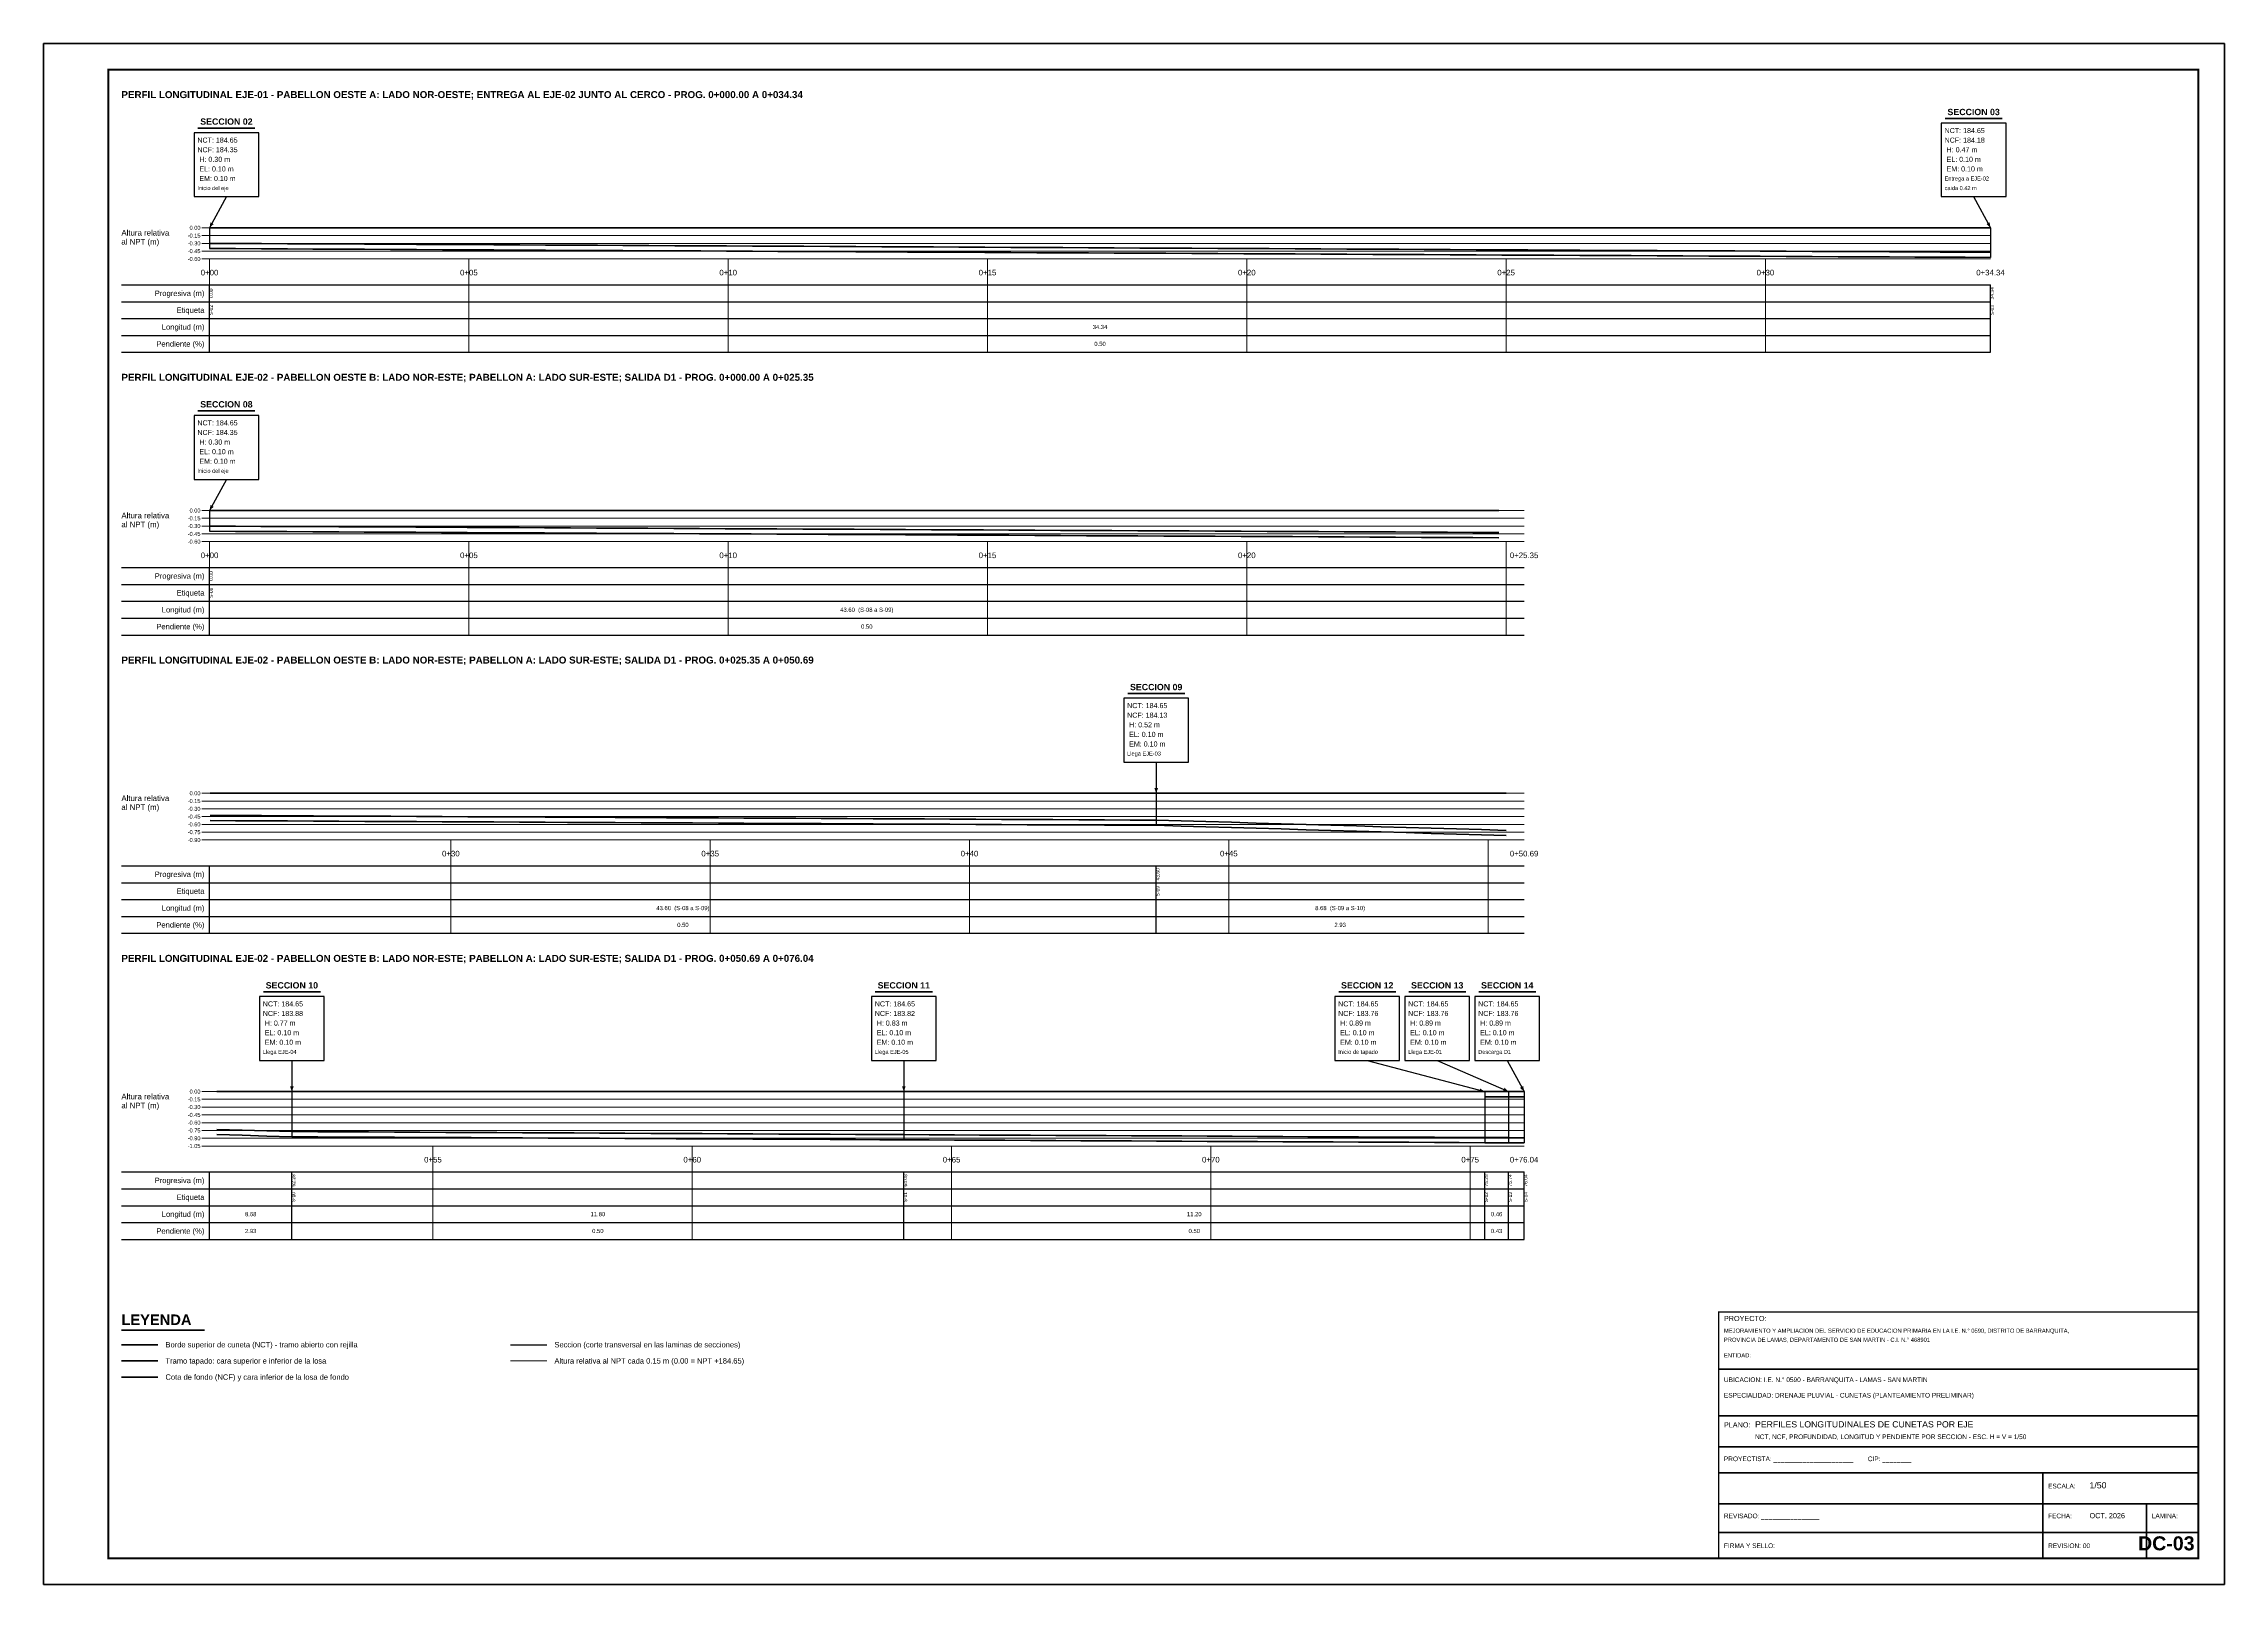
# Model space of a CAD drawing. Header units: metres. Extents: x 354768 to 355417, y 9249536 to 9250102.
# Drawn here: x 354822.71 to 354864.76, y 9249536 to 9249565.7 of the extents above; entities that cross this region are included whole.
import ezdxf
from ezdxf.enums import TextEntityAlignment as Align

# ---------------------------------------------------------------- set-up
doc = ezdxf.new("R2010")
doc.units = ezdxf.units.M
doc.header["$LTSCALE"] = 0.25
for name, color, linetype, lineweight in [('GRILLA', 9, 'CONTINUOUS', 13), ('MARCO', 7, 'CONTINUOUS', 50), ('PERF-FONDO', 6, 'CONTINUOUS', 35), ('PERF-NCT', 5, 'CONTINUOUS', 35), ('PERF-REF', 9, 'CONTINUOUS', 9), ('PERF-SECCION', 1, 'CONTINUOUS', 25), ('PERF-TAPA', 3, 'CONTINUOUS', 35), ('ROTULO', 7, 'CONTINUOUS', 35), ('TITULOS', 160, 'CONTINUOUS', 35)]:
    doc.layers.add(name, color=color, linetype=linetype, lineweight=lineweight)
for name, color, linetype in [('GUITARRA', 8, 'CONTINUOUS'), ('LEYENDA', 7, 'CONTINUOUS'), ('PERF-CAJA', 7, 'CONTINUOUS'), ('ROTULO-TEXTO', 7, 'CONTINUOUS'), ('TEXTOS', 7, 'CONTINUOUS')]:
    doc.layers.add(name, color=color, linetype=linetype)
doc.styles.get("Standard").update_dxf_attribs({"font": 'arial.ttf'})
doc.styles.add('TITULOS', font='arialbd.ttf')

msp = doc.modelspace()

# ---------------------------------------------------------------- linework, layer by layer
at = {"layer": 'GRILLA'}
for p, q in [((354825.905, 9249561.55), (354825.905, 9249559.75)), ((354830.905, 9249561.55), (354830.905, 9249559.75)), ((354835.905, 9249561.55), (354835.905, 9249559.75)), ((354840.905, 9249561.55), (354840.905, 9249559.75)), ((354845.905, 9249561.55), (354845.905, 9249559.75)), ((354850.905, 9249561.55), (354850.905, 9249559.75)), ((354855.905, 9249561.55), (354855.905, 9249559.75)), ((354825.905, 9249556.1), (354825.905, 9249554.3)), ((354830.905, 9249556.1), (354830.905, 9249554.3)), ((354835.905, 9249556.1), (354835.905, 9249554.3)), ((354840.905, 9249556.1), (354840.905, 9249554.3)), ((354845.905, 9249556.1), (354845.905, 9249554.3)), ((354850.905, 9249556.1), (354850.905, 9249554.3)), ((354830.558, 9249550.35), (354830.558, 9249548.55)), ((354835.558, 9249550.35), (354835.558, 9249548.55)), ((354840.558, 9249550.35), (354840.558, 9249548.55)), ((354845.558, 9249550.35), (354845.558, 9249548.55)), ((354850.558, 9249550.35), (354850.558, 9249548.55)), ((354830.212, 9249544.45), (354830.212, 9249542.65)), ((354835.212, 9249544.45), (354835.212, 9249542.65)), ((354840.212, 9249544.45), (354840.212, 9249542.65)), ((354845.212, 9249544.45), (354845.212, 9249542.65)), ((354850.212, 9249544.45), (354850.212, 9249542.65))]:
    msp.add_line(p, q, dxfattribs=at)
at = {"layer": 'GUITARRA'}
for p, q in [((354824.205, 9249561.05), (354860.245, 9249561.05)), ((354825.905, 9249559.75), (354825.905, 9249561.05)), ((354825.905, 9249559.75), (354825.905, 9249561.05)), ((354860.245, 9249559.75), (354860.245, 9249561.05)), ((354824.205, 9249560.725), (354860.245, 9249560.725)), ((354824.205, 9249560.4), (354860.245, 9249560.4)), ((354824.205, 9249560.075), (354860.245, 9249560.075)), ((354824.205, 9249559.75), (354860.245, 9249559.75)), ((354824.205, 9249555.6), (354851.252, 9249555.6)), ((354825.905, 9249554.3), (354825.905, 9249555.6)), ((354825.905, 9249554.3), (354825.905, 9249555.6)), ((354824.205, 9249555.275), (354851.252, 9249555.275)), ((354824.205, 9249554.95), (354851.252, 9249554.95)), ((354824.205, 9249554.625), (354851.252, 9249554.625)), ((354824.205, 9249554.3), (354851.252, 9249554.3)), ((354824.205, 9249549.85), (354851.252, 9249549.85)), ((354825.905, 9249548.55), (354825.905, 9249549.85)), ((354844.158, 9249548.55), (354844.158, 9249549.85)), ((354824.205, 9249549.525), (354851.252, 9249549.525)), ((354824.205, 9249549.2), (354851.252, 9249549.2)), ((354824.205, 9249548.875), (354851.252, 9249548.875)), ((354824.205, 9249548.55), (354851.252, 9249548.55)), ((354824.205, 9249543.95), (354851.252, 9249543.95)), ((354825.905, 9249542.65), (354825.905, 9249543.95)), ((354827.492, 9249542.65), (354827.492, 9249543.95)), ((354839.292, 9249542.65), (354839.292, 9249543.95)), ((354850.492, 9249542.65), (354850.492, 9249543.95)), ((354850.952, 9249542.65), (354850.952, 9249543.95)), ((354851.252, 9249542.65), (354851.252, 9249543.95)), ((354824.205, 9249543.625), (354851.252, 9249543.625)), ((354824.205, 9249543.3), (354851.252, 9249543.3)), ((354824.205, 9249542.975), (354851.252, 9249542.975)), ((354824.205, 9249542.65), (354851.252, 9249542.65))]:
    msp.add_line(p, q, dxfattribs=at)
at = {"layer": 'MARCO'}
msp.add_lwpolyline([(354822.705, 9249536), (354864.755, 9249536), (354864.755, 9249565.7), (354822.705, 9249565.7)], close=True, dxfattribs=at)
at = {"layer": 'MARCO', "const_width": 0.04}
msp.add_lwpolyline([(354823.955, 9249536.5), (354864.255, 9249536.5), (354864.255, 9249565.2), (354823.955, 9249565.2)], close=True, dxfattribs=at)
at = {"layer": 'PERF-CAJA'}
for p, q in [((354826.23, 9249562.75), (354825.905, 9249562.15)), ((354859.92, 9249562.75), (354860.245, 9249562.15)), ((354826.23, 9249557.3), (354825.905, 9249556.7)), ((354844.158, 9249551.85), (354844.158, 9249551.25)), ((354827.492, 9249546.1), (354827.492, 9249545.5)), ((354839.292, 9249546.1), (354839.292, 9249545.5)), ((354848.227, 9249546.1), (354850.492, 9249545.5)), ((354849.577, 9249546.1), (354850.952, 9249545.5)), ((354850.927, 9249546.1), (354851.252, 9249545.5))]:
    msp.add_line(p, q, dxfattribs=at)
for points in [[(354859.295, 9249562.75), (354860.545, 9249562.75), (354860.545, 9249564.165), (354859.295, 9249564.165)], [(354825.605, 9249562.75), (354826.855, 9249562.75), (354826.855, 9249563.98), (354825.605, 9249563.98)], [(354825.605, 9249557.3), (354826.855, 9249557.3), (354826.855, 9249558.53), (354825.605, 9249558.53)], [(354843.533, 9249551.85), (354844.783, 9249551.85), (354844.783, 9249553.08), (354843.533, 9249553.08)], [(354826.867, 9249546.1), (354828.117, 9249546.1), (354828.117, 9249547.33), (354826.867, 9249547.33)], [(354838.667, 9249546.1), (354839.917, 9249546.1), (354839.917, 9249547.33), (354838.667, 9249547.33)], [(354847.602, 9249546.1), (354848.852, 9249546.1), (354848.852, 9249547.33), (354847.602, 9249547.33)], [(354848.952, 9249546.1), (354850.202, 9249546.1), (354850.202, 9249547.33), (354848.952, 9249547.33)], [(354850.302, 9249546.1), (354851.552, 9249546.1), (354851.552, 9249547.33), (354850.302, 9249547.33)]]:
    msp.add_lwpolyline(points, close=True, dxfattribs=at)
for points in [[(354825.905, 9249562.15), (354825.983, 9249562.221), (354825.922, 9249562.255)], [(354860.245, 9249562.15), (354860.228, 9249562.255), (354860.167, 9249562.221)], [(354825.905, 9249556.7), (354825.983, 9249556.771), (354825.922, 9249556.805)], [(354844.158, 9249551.25), (354844.193, 9249551.35), (354844.123, 9249551.35)], [(354827.492, 9249545.5), (354827.527, 9249545.6), (354827.457, 9249545.6)], [(354839.292, 9249545.5), (354839.327, 9249545.6), (354839.257, 9249545.6)], [(354850.492, 9249545.5), (354850.404, 9249545.559), (354850.386, 9249545.492)], [(354850.952, 9249545.5), (354850.874, 9249545.572), (354850.846, 9249545.508)], [(354851.252, 9249545.5), (354851.235, 9249545.605), (354851.173, 9249545.571)]]:
    msp.add_solid(points, dxfattribs=at)
at = {"layer": 'PERF-FONDO'}
msp.add_line((354824.205, 9249539.996), (354824.905, 9249539.996), dxfattribs=at)
for points in [[(354825.905, 9249561.85), (354826.405, 9249561.848), (354826.905, 9249561.845), (354827.405, 9249561.843), (354827.895, 9249561.84), (354828.395, 9249561.838), (354828.895, 9249561.835), (354829.395, 9249561.833), (354829.895, 9249561.83), (354830.395, 9249561.828), (354830.885, 9249561.825), (354831.385, 9249561.823), (354831.885, 9249561.82), (354832.385, 9249561.818), (354832.885, 9249561.815), (354833.385, 9249561.813), (354833.875, 9249561.81), (354834.375, 9249561.808), (354834.875, 9249561.805), (354835.375, 9249561.803), (354835.875, 9249561.8), (354836.375, 9249561.798), (354836.865, 9249561.795), (354837.365, 9249561.793), (354837.865, 9249561.79), (354838.365, 9249561.788), (354838.865, 9249561.785), (354839.365, 9249561.783), (354839.865, 9249561.78), (354840.355, 9249561.778), (354840.855, 9249561.775), (354841.355, 9249561.773), (354841.855, 9249561.77), (354842.355, 9249561.768), (354842.855, 9249561.765), (354843.345, 9249561.763), (354843.845, 9249561.76), (354844.345, 9249561.758), (354844.845, 9249561.755), (354845.345, 9249561.753), (354845.845, 9249561.75), (354846.335, 9249561.748), (354846.835, 9249561.745), (354847.335, 9249561.743), (354847.835, 9249561.74), (354848.335, 9249561.738), (354848.835, 9249561.735), (354849.325, 9249561.733), (354849.825, 9249561.73), (354850.325, 9249561.728), (354850.825, 9249561.725), (354851.325, 9249561.723), (354851.825, 9249561.72), (354852.325, 9249561.718), (354852.815, 9249561.715), (354853.315, 9249561.713), (354853.815, 9249561.71), (354854.315, 9249561.708), (354854.815, 9249561.705), (354855.315, 9249561.703), (354855.805, 9249561.7), (354856.305, 9249561.698), (354856.805, 9249561.695), (354857.305, 9249561.693), (354857.805, 9249561.691), (354858.295, 9249561.688), (354858.785, 9249561.686), (354859.275, 9249561.683), (354859.755, 9249561.681), (354860.245, 9249561.678)], [(354825.905, 9249561.75), (354826.405, 9249561.748), (354826.905, 9249561.745), (354827.405, 9249561.743), (354827.895, 9249561.74), (354828.395, 9249561.738), (354828.895, 9249561.735), (354829.395, 9249561.733), (354829.895, 9249561.73), (354830.395, 9249561.728), (354830.885, 9249561.725), (354831.385, 9249561.723), (354831.885, 9249561.72), (354832.385, 9249561.718), (354832.885, 9249561.715), (354833.385, 9249561.713), (354833.875, 9249561.71), (354834.375, 9249561.708), (354834.875, 9249561.705), (354835.375, 9249561.703), (354835.875, 9249561.7), (354836.375, 9249561.698), (354836.865, 9249561.695), (354837.365, 9249561.693), (354837.865, 9249561.69), (354838.365, 9249561.688), (354838.865, 9249561.685), (354839.365, 9249561.683), (354839.865, 9249561.68), (354840.355, 9249561.678), (354840.855, 9249561.675), (354841.355, 9249561.673), (354841.855, 9249561.67), (354842.355, 9249561.668), (354842.855, 9249561.665), (354843.345, 9249561.663), (354843.845, 9249561.66), (354844.345, 9249561.658), (354844.845, 9249561.655), (354845.345, 9249561.653), (354845.845, 9249561.65), (354846.335, 9249561.648), (354846.835, 9249561.645), (354847.335, 9249561.643), (354847.835, 9249561.64), (354848.335, 9249561.638), (354848.835, 9249561.635), (354849.325, 9249561.633), (354849.825, 9249561.63), (354850.325, 9249561.628), (354850.825, 9249561.625), (354851.325, 9249561.623), (354851.825, 9249561.62), (354852.325, 9249561.618), (354852.815, 9249561.615), (354853.315, 9249561.613), (354853.815, 9249561.61), (354854.315, 9249561.608), (354854.815, 9249561.605), (354855.315, 9249561.603), (354855.805, 9249561.6), (354856.305, 9249561.598), (354856.805, 9249561.595), (354857.305, 9249561.593), (354857.805, 9249561.591), (354858.295, 9249561.588), (354858.785, 9249561.586), (354859.275, 9249561.583), (354859.755, 9249561.581), (354860.245, 9249561.578)], [(354825.905, 9249556.4), (354826.405, 9249556.398), (354826.895, 9249556.395), (354827.395, 9249556.393), (354827.895, 9249556.39), (354828.395, 9249556.388), (354828.885, 9249556.385), (354829.385, 9249556.383), (354829.885, 9249556.38), (354830.375, 9249556.378), (354830.875, 9249556.375), (354831.375, 9249556.373), (354831.875, 9249556.37), (354832.365, 9249556.368), (354832.865, 9249556.365), (354833.365, 9249556.363), (354833.865, 9249556.36), (354834.355, 9249556.358), (354834.855, 9249556.355), (354835.355, 9249556.353), (354835.845, 9249556.35), (354836.345, 9249556.348), (354836.845, 9249556.345), (354837.345, 9249556.343), (354837.835, 9249556.34), (354838.335, 9249556.338), (354838.835, 9249556.335), (354839.325, 9249556.333), (354839.825, 9249556.33), (354840.325, 9249556.328), (354840.825, 9249556.325), (354841.315, 9249556.323), (354841.815, 9249556.32), (354842.315, 9249556.318), (354842.815, 9249556.315), (354843.305, 9249556.313), (354843.805, 9249556.311), (354844.305, 9249556.308), (354844.795, 9249556.306), (354845.295, 9249556.303), (354845.795, 9249556.301), (354846.295, 9249556.298), (354846.785, 9249556.296), (354847.285, 9249556.293), (354847.785, 9249556.291), (354848.275, 9249556.288), (354848.775, 9249556.286), (354849.275, 9249556.283), (354849.775, 9249556.281), (354850.265, 9249556.278), (354850.765, 9249556.276)], [(354825.905, 9249556.3), (354826.405, 9249556.298), (354826.895, 9249556.295), (354827.395, 9249556.293), (354827.895, 9249556.29), (354828.395, 9249556.288), (354828.885, 9249556.285), (354829.385, 9249556.283), (354829.885, 9249556.28), (354830.375, 9249556.278), (354830.875, 9249556.275), (354831.375, 9249556.273), (354831.875, 9249556.27), (354832.365, 9249556.268), (354832.865, 9249556.265), (354833.365, 9249556.263), (354833.865, 9249556.26), (354834.355, 9249556.258), (354834.855, 9249556.255), (354835.355, 9249556.253), (354835.845, 9249556.25), (354836.345, 9249556.248), (354836.845, 9249556.245), (354837.345, 9249556.243), (354837.835, 9249556.24), (354838.335, 9249556.238), (354838.835, 9249556.235), (354839.325, 9249556.233), (354839.825, 9249556.23), (354840.325, 9249556.228), (354840.825, 9249556.225), (354841.315, 9249556.223), (354841.815, 9249556.22), (354842.315, 9249556.218), (354842.815, 9249556.215), (354843.305, 9249556.213), (354843.805, 9249556.211), (354844.305, 9249556.208), (354844.795, 9249556.206), (354845.295, 9249556.203), (354845.795, 9249556.201), (354846.295, 9249556.198), (354846.785, 9249556.196), (354847.285, 9249556.193), (354847.785, 9249556.191), (354848.275, 9249556.188), (354848.775, 9249556.186), (354849.275, 9249556.183), (354849.775, 9249556.181), (354850.265, 9249556.178), (354850.765, 9249556.176)], [(354825.918, 9249550.823), (354826.408, 9249550.821), (354826.908, 9249550.818), (354827.408, 9249550.816), (354827.908, 9249550.813), (354828.398, 9249550.811), (354828.898, 9249550.808), (354829.398, 9249550.806), (354829.898, 9249550.803), (354830.388, 9249550.801), (354830.888, 9249550.798), (354831.388, 9249550.796), (354831.878, 9249550.793), (354832.378, 9249550.791), (354832.808, 9249550.789), (354833.228, 9249550.787), (354833.728, 9249550.784), (354834.228, 9249550.782), (354834.718, 9249550.779), (354835.218, 9249550.777), (354835.718, 9249550.774), (354836.208, 9249550.772), (354836.708, 9249550.769), (354837.208, 9249550.767), (354837.698, 9249550.764), (354838.198, 9249550.762), (354838.698, 9249550.759), (354839.188, 9249550.757), (354839.688, 9249550.754), (354840.178, 9249550.752), (354840.678, 9249550.749), (354841.178, 9249550.747), (354841.668, 9249550.744), (354842.168, 9249550.742), (354842.668, 9249550.739), (354843.158, 9249550.737), (354843.658, 9249550.734), (354844.158, 9249550.732), (354844.638, 9249550.718), (354845.118, 9249550.704), (354845.608, 9249550.69), (354846.088, 9249550.676), (354846.568, 9249550.662), (354847.048, 9249550.647), (354847.528, 9249550.633), (354848.018, 9249550.619), (354848.498, 9249550.605), (354848.978, 9249550.591), (354849.458, 9249550.577), (354849.948, 9249550.563), (354850.428, 9249550.549), (354850.908, 9249550.535)], [(354825.918, 9249550.723), (354826.408, 9249550.721), (354826.908, 9249550.718), (354827.408, 9249550.716), (354827.908, 9249550.713), (354828.398, 9249550.711), (354828.898, 9249550.708), (354829.398, 9249550.706), (354829.898, 9249550.703), (354830.388, 9249550.701), (354830.888, 9249550.698), (354831.388, 9249550.696), (354831.878, 9249550.693), (354832.378, 9249550.691), (354832.808, 9249550.689), (354833.228, 9249550.687), (354833.728, 9249550.684), (354834.228, 9249550.682), (354834.718, 9249550.679), (354835.218, 9249550.677), (354835.718, 9249550.674), (354836.208, 9249550.672), (354836.708, 9249550.669), (354837.208, 9249550.667), (354837.698, 9249550.664), (354838.198, 9249550.662), (354838.698, 9249550.659), (354839.188, 9249550.657), (354839.688, 9249550.654), (354840.178, 9249550.652), (354840.678, 9249550.649), (354841.178, 9249550.647), (354841.668, 9249550.644), (354842.168, 9249550.642), (354842.668, 9249550.639), (354843.158, 9249550.637), (354843.658, 9249550.634), (354844.158, 9249550.632), (354844.638, 9249550.618), (354845.118, 9249550.604), (354845.608, 9249550.59), (354846.088, 9249550.576), (354846.568, 9249550.562), (354847.048, 9249550.547), (354847.528, 9249550.533), (354848.018, 9249550.519), (354848.498, 9249550.505), (354848.978, 9249550.491), (354849.458, 9249550.477), (354849.948, 9249550.463), (354850.428, 9249550.449), (354850.908, 9249550.435)], [(354826.042, 9249544.771), (354826.532, 9249544.756), (354827.012, 9249544.742), (354827.492, 9249544.728), (354827.992, 9249544.726), (354828.482, 9249544.723), (354828.972, 9249544.721), (354829.472, 9249544.718), (354829.962, 9249544.716), (354830.462, 9249544.713), (354830.952, 9249544.711), (354831.442, 9249544.709), (354831.942, 9249544.706), (354832.432, 9249544.704), (354832.932, 9249544.701), (354833.422, 9249544.699), (354833.912, 9249544.696), (354834.412, 9249544.694), (354834.902, 9249544.691), (354835.402, 9249544.689), (354835.892, 9249544.686), (354836.382, 9249544.684), (354836.882, 9249544.681), (354837.372, 9249544.679), (354837.872, 9249544.676), (354838.362, 9249544.674), (354838.832, 9249544.672), (354839.292, 9249544.669), (354839.782, 9249544.667), (354840.272, 9249544.664), (354840.752, 9249544.662), (354841.242, 9249544.66), (354841.732, 9249544.657), (354842.222, 9249544.655), (354842.702, 9249544.652), (354843.192, 9249544.65), (354843.682, 9249544.647), (354844.162, 9249544.645), (354844.652, 9249544.643), (354845.142, 9249544.64), (354845.622, 9249544.638), (354846.112, 9249544.635), (354846.602, 9249544.633), (354847.082, 9249544.63), (354847.572, 9249544.628), (354848.062, 9249544.625), (354848.542, 9249544.623), (354849.032, 9249544.621), (354849.522, 9249544.618), (354850.002, 9249544.616), (354850.492, 9249544.613), (354850.952, 9249544.611), (354851.252, 9249544.609)], [(354826.042, 9249544.671), (354826.532, 9249544.656), (354827.012, 9249544.642), (354827.492, 9249544.628), (354827.992, 9249544.626), (354828.482, 9249544.623), (354828.972, 9249544.621), (354829.472, 9249544.618), (354829.962, 9249544.616), (354830.462, 9249544.613), (354830.952, 9249544.611), (354831.442, 9249544.609), (354831.942, 9249544.606), (354832.432, 9249544.604), (354832.932, 9249544.601), (354833.422, 9249544.599), (354833.912, 9249544.596), (354834.412, 9249544.594), (354834.902, 9249544.591), (354835.402, 9249544.589), (354835.892, 9249544.586), (354836.382, 9249544.584), (354836.882, 9249544.581), (354837.372, 9249544.579), (354837.872, 9249544.576), (354838.362, 9249544.574), (354838.832, 9249544.572), (354839.292, 9249544.569), (354839.782, 9249544.567), (354840.272, 9249544.564), (354840.752, 9249544.562), (354841.242, 9249544.56), (354841.732, 9249544.557), (354842.222, 9249544.555), (354842.702, 9249544.552), (354843.192, 9249544.55), (354843.682, 9249544.547), (354844.162, 9249544.545), (354844.652, 9249544.543), (354845.142, 9249544.54), (354845.622, 9249544.538), (354846.112, 9249544.535), (354846.602, 9249544.533), (354847.082, 9249544.53), (354847.572, 9249544.528), (354848.062, 9249544.525), (354848.542, 9249544.523), (354849.032, 9249544.521), (354849.522, 9249544.518), (354850.002, 9249544.516), (354850.492, 9249544.513), (354850.952, 9249544.511), (354851.252, 9249544.509)]]:
    msp.add_lwpolyline(points, dxfattribs=at)
at = {"layer": 'PERF-NCT'}
msp.add_line((354824.205, 9249540.62), (354824.905, 9249540.62), dxfattribs=at)
for points in [[(354825.905, 9249562.15), (354826.405, 9249562.15), (354826.905, 9249562.15), (354827.405, 9249562.15), (354827.895, 9249562.15), (354828.395, 9249562.15), (354828.895, 9249562.15), (354829.395, 9249562.15), (354829.895, 9249562.15), (354830.395, 9249562.15), (354830.885, 9249562.15), (354831.385, 9249562.15), (354831.885, 9249562.15), (354832.385, 9249562.15), (354832.885, 9249562.15), (354833.385, 9249562.15), (354833.875, 9249562.15), (354834.375, 9249562.15), (354834.875, 9249562.15), (354835.375, 9249562.15), (354835.875, 9249562.15), (354836.375, 9249562.15), (354836.865, 9249562.15), (354837.365, 9249562.15), (354837.865, 9249562.15), (354838.365, 9249562.15), (354838.865, 9249562.15), (354839.365, 9249562.15), (354839.865, 9249562.15), (354840.355, 9249562.15), (354840.855, 9249562.15), (354841.355, 9249562.15), (354841.855, 9249562.15), (354842.355, 9249562.15), (354842.855, 9249562.15), (354843.345, 9249562.15), (354843.845, 9249562.15), (354844.345, 9249562.15), (354844.845, 9249562.15), (354845.345, 9249562.15), (354845.845, 9249562.15), (354846.335, 9249562.15), (354846.835, 9249562.15), (354847.335, 9249562.15), (354847.835, 9249562.15), (354848.335, 9249562.15), (354848.835, 9249562.15), (354849.325, 9249562.15), (354849.825, 9249562.15), (354850.325, 9249562.15), (354850.825, 9249562.15), (354851.325, 9249562.15), (354851.825, 9249562.15), (354852.325, 9249562.15), (354852.815, 9249562.15), (354853.315, 9249562.15), (354853.815, 9249562.15), (354854.315, 9249562.15), (354854.815, 9249562.15), (354855.315, 9249562.15), (354855.805, 9249562.15), (354856.305, 9249562.15), (354856.805, 9249562.15), (354857.305, 9249562.15), (354857.805, 9249562.15), (354858.295, 9249562.15), (354858.785, 9249562.15), (354859.275, 9249562.15), (354859.755, 9249562.15), (354860.245, 9249562.15)], [(354825.905, 9249556.7), (354826.405, 9249556.7), (354826.895, 9249556.7), (354827.395, 9249556.7), (354827.895, 9249556.7), (354828.395, 9249556.7), (354828.885, 9249556.7), (354829.385, 9249556.7), (354829.885, 9249556.7), (354830.375, 9249556.7), (354830.875, 9249556.7), (354831.375, 9249556.7), (354831.875, 9249556.7), (354832.365, 9249556.7), (354832.865, 9249556.7), (354833.365, 9249556.7), (354833.865, 9249556.7), (354834.355, 9249556.7), (354834.855, 9249556.7), (354835.355, 9249556.7), (354835.845, 9249556.7), (354836.345, 9249556.7), (354836.845, 9249556.7), (354837.345, 9249556.7), (354837.835, 9249556.7), (354838.335, 9249556.7), (354838.835, 9249556.7), (354839.325, 9249556.7), (354839.825, 9249556.7), (354840.325, 9249556.7), (354840.825, 9249556.7), (354841.315, 9249556.7), (354841.815, 9249556.7), (354842.315, 9249556.7), (354842.815, 9249556.7), (354843.305, 9249556.7), (354843.805, 9249556.7), (354844.305, 9249556.7), (354844.795, 9249556.7), (354845.295, 9249556.7), (354845.795, 9249556.7), (354846.295, 9249556.7), (354846.785, 9249556.7), (354847.285, 9249556.7), (354847.785, 9249556.7), (354848.275, 9249556.7), (354848.775, 9249556.7), (354849.275, 9249556.7), (354849.775, 9249556.7), (354850.265, 9249556.7), (354850.765, 9249556.7)], [(354825.918, 9249551.25), (354826.408, 9249551.25), (354826.908, 9249551.25), (354827.408, 9249551.25), (354827.908, 9249551.25), (354828.398, 9249551.25), (354828.898, 9249551.25), (354829.398, 9249551.25), (354829.898, 9249551.25), (354830.388, 9249551.25), (354830.888, 9249551.25), (354831.388, 9249551.25), (354831.878, 9249551.25), (354832.378, 9249551.25), (354832.808, 9249551.25), (354833.228, 9249551.25), (354833.728, 9249551.25), (354834.228, 9249551.25), (354834.718, 9249551.25), (354835.218, 9249551.25), (354835.718, 9249551.25), (354836.208, 9249551.25), (354836.708, 9249551.25), (354837.208, 9249551.25), (354837.698, 9249551.25), (354838.198, 9249551.25), (354838.698, 9249551.25), (354839.188, 9249551.25), (354839.688, 9249551.25), (354840.178, 9249551.25), (354840.678, 9249551.25), (354841.178, 9249551.25), (354841.668, 9249551.25), (354842.168, 9249551.25), (354842.668, 9249551.25), (354843.158, 9249551.25), (354843.658, 9249551.25), (354844.158, 9249551.25), (354844.638, 9249551.25), (354845.118, 9249551.25), (354845.608, 9249551.25), (354846.088, 9249551.25), (354846.568, 9249551.25), (354847.048, 9249551.25), (354847.528, 9249551.25), (354848.018, 9249551.25), (354848.498, 9249551.25), (354848.978, 9249551.25), (354849.458, 9249551.25), (354849.948, 9249551.25), (354850.428, 9249551.25), (354850.908, 9249551.25)], [(354826.042, 9249545.5), (354826.532, 9249545.5), (354827.012, 9249545.5), (354827.492, 9249545.5), (354827.992, 9249545.5), (354828.482, 9249545.5), (354828.972, 9249545.5), (354829.472, 9249545.5), (354829.962, 9249545.5), (354830.462, 9249545.5), (354830.952, 9249545.5), (354831.442, 9249545.5), (354831.942, 9249545.5), (354832.432, 9249545.5), (354832.932, 9249545.5), (354833.422, 9249545.5), (354833.912, 9249545.5), (354834.412, 9249545.5), (354834.902, 9249545.5), (354835.402, 9249545.5), (354835.892, 9249545.5), (354836.382, 9249545.5), (354836.882, 9249545.5), (354837.372, 9249545.5), (354837.872, 9249545.5), (354838.362, 9249545.5), (354838.832, 9249545.5), (354839.292, 9249545.5), (354839.782, 9249545.5), (354840.272, 9249545.5), (354840.752, 9249545.5), (354841.242, 9249545.5), (354841.732, 9249545.5), (354842.222, 9249545.5), (354842.702, 9249545.5), (354843.192, 9249545.5), (354843.682, 9249545.5), (354844.162, 9249545.5), (354844.652, 9249545.5), (354845.142, 9249545.5), (354845.622, 9249545.5), (354846.112, 9249545.5), (354846.602, 9249545.5), (354847.082, 9249545.5), (354847.572, 9249545.5), (354848.062, 9249545.5), (354848.542, 9249545.5), (354849.032, 9249545.5), (354849.522, 9249545.5), (354850.002, 9249545.5), (354850.492, 9249545.5)]]:
    msp.add_lwpolyline(points, dxfattribs=at)
at = {"layer": 'PERF-REF'}
for p, q in [((354825.755, 9249562.15), (354860.245, 9249562.15)), ((354825.755, 9249562), (354860.245, 9249562)), ((354825.755, 9249561.85), (354860.245, 9249561.85)), ((354825.755, 9249561.7), (354860.245, 9249561.7)), ((354825.755, 9249561.55), (354860.245, 9249561.55)), ((354825.755, 9249556.7), (354851.252, 9249556.7)), ((354825.755, 9249556.55), (354851.252, 9249556.55)), ((354825.755, 9249556.4), (354851.252, 9249556.4)), ((354825.755, 9249556.25), (354851.252, 9249556.25)), ((354825.755, 9249556.1), (354851.252, 9249556.1)), ((354825.755, 9249551.25), (354851.252, 9249551.25)), ((354825.755, 9249551.1), (354851.252, 9249551.1)), ((354825.755, 9249550.95), (354851.252, 9249550.95)), ((354825.755, 9249550.8), (354851.252, 9249550.8)), ((354825.755, 9249550.65), (354851.252, 9249550.65)), ((354825.755, 9249550.5), (354851.252, 9249550.5)), ((354825.755, 9249550.35), (354851.252, 9249550.35)), ((354825.755, 9249545.5), (354851.252, 9249545.5)), ((354825.755, 9249545.35), (354851.252, 9249545.35)), ((354825.755, 9249545.2), (354851.252, 9249545.2)), ((354825.755, 9249545.05), (354851.252, 9249545.05)), ((354825.755, 9249544.9), (354851.252, 9249544.9)), ((354825.755, 9249544.75), (354851.252, 9249544.75)), ((354825.755, 9249544.6), (354851.252, 9249544.6)), ((354825.755, 9249544.45), (354851.252, 9249544.45)), ((354831.705, 9249540.308), (354832.405, 9249540.308))]:
    msp.add_line(p, q, dxfattribs=at)
at = {"layer": 'PERF-SECCION'}
for p, q in [((354825.905, 9249562.15), (354825.905, 9249561.75)), ((354860.245, 9249562.15), (354860.245, 9249561.578)), ((354825.905, 9249556.7), (354825.905, 9249556.3)), ((354844.158, 9249551.25), (354844.158, 9249550.632)), ((354827.492, 9249545.5), (354827.492, 9249544.628)), ((354839.292, 9249545.5), (354839.292, 9249544.569)), ((354850.492, 9249545.5), (354850.492, 9249544.513)), ((354850.952, 9249545.5), (354850.952, 9249544.511)), ((354851.252, 9249545.5), (354851.252, 9249544.509)), ((354831.705, 9249540.62), (354832.405, 9249540.62))]:
    msp.add_line(p, q, dxfattribs=at)
at = {"layer": 'PERF-TAPA'}
msp.add_line((354824.205, 9249540.308), (354824.905, 9249540.308), dxfattribs=at)
for points in [[(354850.492, 9249545.5), (354850.952, 9249545.5), (354851.252, 9249545.5)], [(354850.492, 9249545.4), (354850.952, 9249545.4), (354851.252, 9249545.4)]]:
    msp.add_lwpolyline(points, dxfattribs=at)
at = {"layer": 'ROTULO'}
for p, q in [((354855.005, 9249540.15), (354864.255, 9249540.15)), ((354855.005, 9249539.25), (354864.255, 9249539.25)), ((354855.005, 9249538.65), (354864.255, 9249538.65)), ((354855.005, 9249538.15), (354864.255, 9249538.15)), ((354861.255, 9249538.15), (354861.255, 9249536.5)), ((354855.005, 9249537.55), (354864.255, 9249537.55)), ((354863.255, 9249537.55), (354863.255, 9249536.5)), ((354855.005, 9249537), (354864.255, 9249537))]:
    msp.add_line(p, q, dxfattribs=at)
at = {"layer": 'ROTULO', "const_width": 0.025}
msp.add_lwpolyline([(354855.005, 9249536.5), (354864.255, 9249536.5), (354864.255, 9249541.25), (354855.005, 9249541.25)], close=True, dxfattribs=at)
at = {"layer": 'TITULOS'}
for p, q in [((354825.68, 9249564.07), (354826.78, 9249564.07)), ((354859.37, 9249564.255), (354860.47, 9249564.255)), ((354825.68, 9249558.62), (354826.78, 9249558.62)), ((354843.608, 9249553.17), (354844.708, 9249553.17)), ((354826.942, 9249547.42), (354828.042, 9249547.42)), ((354838.742, 9249547.42), (354839.842, 9249547.42)), ((354847.677, 9249547.42), (354848.777, 9249547.42)), ((354849.027, 9249547.42), (354850.127, 9249547.42)), ((354850.377, 9249547.42), (354851.477, 9249547.42)), ((354824.205, 9249540.9), (354825.805, 9249540.9))]:
    msp.add_line(p, q, dxfattribs=at)

# ---------------------------------------------------------------- texts
at = {"layer": 'LEYENDA'}
for s, p in [('Borde superior de cuneta (NCT) - tramo abierto con rejilla', (354825.055, 9249540.62)), ('Seccion (corte transversal en las laminas de secciones)', (354832.555, 9249540.62)), ('Tramo tapado: cara superior e inferior de la losa', (354825.055, 9249540.308)), ('Cota de fondo (NCF) y cara inferior de la losa de fondo', (354825.055, 9249539.996)), ('Altura relativa al NPT cada 0.15 m (0.00 = NPT +184.65)', (354832.555, 9249540.308))]:
    msp.add_text(s, height=0.104, dxfattribs=at).set_placement(p, align=Align.MIDDLE_LEFT)
at = {"layer": 'ROTULO-TEXTO'}
for s, height, p in [('MEJORAMIENTO Y AMPLIACION DEL SERVICIO DE EDUCACION PRIMARIA EN LA I.E. N.° 0590, DISTRITO DE BARRANQUITA,', 0.08, (354855.105, 9249540.85)), ('PROYECTO:', 0.1, (354855.105, 9249541.075)), ('PROVINCIA DE LAMAS, DEPARTAMENTO DE SAN MARTIN - C.I. N.° 468901', 0.08, (354855.105, 9249540.675)), ('ENTIDAD:', 0.08, (354855.105, 9249540.375)), ('UBICACION: I.E. N.° 0590 - BARRANQUITA - LAMAS - SAN MARTIN', 0.09, (354855.105, 9249539.9)), ('ESPECIALIDAD: DRENAJE PLUVIAL - CUNETAS (PLANTEAMIENTO PRELIMINAR)', 0.09, (354855.105, 9249539.6)), ('PLANO:', 0.1, (354855.105, 9249539.025)), ('NCT, NCF, PROFUNDIDAD, LONGITUD Y PENDIENTE POR SECCION - ESC. H = V = 1/50', 0.09, (354855.705, 9249538.8)), ('PERFILES LONGITUDINALES DE CUNETAS POR EJE', 0.12, (354855.705, 9249539.025)), ('PROYECTISTA: ______________________        CIP: ________', 0.09, (354855.105, 9249538.375)), ('ESCALA:', 0.09, (354861.355, 9249537.85)), ('1/50', 0.12, (354862.155, 9249537.85)), ('REVISADO: ________________', 0.09, (354855.105, 9249537.275)), ('FECHA:', 0.09, (354861.355, 9249537.275)), ('OCT. 2026', 0.1, (354862.155, 9249537.275)), ('LAMINA:', 0.09, (354863.355, 9249537.275)), ('FIRMA Y SELLO:', 0.09, (354855.105, 9249536.7)), ('REVISION: 00', 0.09, (354861.355, 9249536.7))]:
    msp.add_text(s, height=height, dxfattribs=at).set_placement(p)
at = {"layer": 'TEXTOS'}
for s, height, p in [('NCT: 184.65', 0.09788, (354859.36, 9249564.025)), ('NCT: 184.65', 0.09788, (354825.67, 9249563.84)), ('NCF: 184.35', 0.09788, (354825.67, 9249563.655)), ('NCF: 184.18', 0.09788, (354859.36, 9249563.84)), (' H: 0.47 m', 0.0979, (354859.36, 9249563.655)), (' H: 0.30 m', 0.0979, (354825.67, 9249563.47)), (' EL: 0.10 m', 0.09788, (354825.67, 9249563.285)), (' EL: 0.10 m', 0.09788, (354859.36, 9249563.47)), (' EM: 0.10 m', 0.09788, (354859.36, 9249563.285)), ('Inicio del eje', 0.07762, (354825.67, 9249562.915)), (' EM: 0.10 m', 0.09788, (354825.67, 9249563.1)), ('caida 0.42 m', 0.07762, (354859.36, 9249562.915)), ('Entrega a EJE-02', 0.07762, (354859.36, 9249563.1)), ('NCT: 184.65', 0.09788, (354825.67, 9249558.39)), ('NCF: 184.35', 0.09788, (354825.67, 9249558.205)), (' H: 0.30 m', 0.0979, (354825.67, 9249558.02)), (' EL: 0.10 m', 0.09788, (354825.67, 9249557.835)), (' EM: 0.10 m', 0.09788, (354825.67, 9249557.65)), ('Inicio del eje', 0.07762, (354825.67, 9249557.465)), ('NCT: 184.65', 0.09788, (354843.598, 9249552.94)), ('NCF: 184.13', 0.09788, (354843.598, 9249552.755)), (' H: 0.52 m', 0.0979, (354843.598, 9249552.57)), (' EL: 0.10 m', 0.09788, (354843.598, 9249552.385)), (' EM: 0.10 m', 0.09788, (354843.598, 9249552.2)), ('Llega EJE-03', 0.07762, (354843.598, 9249552.015)), ('NCT: 184.65', 0.09788, (354826.932, 9249547.19)), ('NCT: 184.65', 0.09788, (354838.732, 9249547.19)), ('NCT: 184.65', 0.09788, (354847.667, 9249547.19)), ('NCT: 184.65', 0.09788, (354849.017, 9249547.19)), ('NCT: 184.65', 0.09788, (354850.367, 9249547.19)), ('NCF: 183.88', 0.09788, (354826.932, 9249547.005)), (' H: 0.77 m', 0.0979, (354826.932, 9249546.82)), ('NCF: 183.82', 0.09788, (354838.732, 9249547.005)), (' H: 0.83 m', 0.0979, (354838.732, 9249546.82)), ('NCF: 183.76', 0.09788, (354847.667, 9249547.005)), (' H: 0.89 m', 0.0979, (354847.667, 9249546.82)), ('NCF: 183.76', 0.09788, (354849.017, 9249547.005)), (' H: 0.89 m', 0.0979, (354849.017, 9249546.82)), ('NCF: 183.76', 0.09788, (354850.367, 9249547.005)), (' H: 0.89 m', 0.0979, (354850.367, 9249546.82)), (' EL: 0.10 m', 0.09788, (354826.932, 9249546.635)), (' EM: 0.10 m', 0.09788, (354826.932, 9249546.45)), (' EL: 0.10 m', 0.09788, (354838.732, 9249546.635)), (' EM: 0.10 m', 0.09788, (354838.732, 9249546.45)), (' EL: 0.10 m', 0.09788, (354847.667, 9249546.635)), (' EM: 0.10 m', 0.09788, (354847.667, 9249546.45)), (' EL: 0.10 m', 0.09788, (354849.017, 9249546.635)), (' EM: 0.10 m', 0.09788, (354849.017, 9249546.45)), (' EL: 0.10 m', 0.09788, (354850.367, 9249546.635)), (' EM: 0.10 m', 0.09788, (354850.367, 9249546.45)), ('Llega EJE-04', 0.07762, (354826.932, 9249546.265)), ('Llega EJE-05', 0.07762, (354838.732, 9249546.265)), ('Inicio de tapado', 0.07762, (354847.667, 9249546.265)), ('Llega EJE-01', 0.07762, (354849.017, 9249546.265)), ('Descarga D1', 0.07762, (354850.367, 9249546.265))]:
    msp.add_text(s, height=height, dxfattribs=at).set_placement(p, align=Align.MIDDLE_LEFT)
for s, p in [('Altura relativa', (354824.205, 9249562)), ('al NPT (m)', (354824.205, 9249561.827)), ('Altura relativa', (354824.205, 9249556.55)), ('al NPT (m)', (354824.205, 9249556.377)), ('Altura relativa', (354824.205, 9249551.1)), ('al NPT (m)', (354824.205, 9249550.927)), ('Altura relativa', (354824.205, 9249545.35)), ('al NPT (m)', (354824.205, 9249545.177))]:
    msp.add_text(s, height=0.108, dxfattribs=at).set_placement(p)
for s, height, p in [('-0.15', 0.0776, (354825.73, 9249562)), ('0.00', 0.0776, (354825.73, 9249562.15)), ('-0.30', 0.0776, (354825.73, 9249561.85)), ('-0.45', 0.0776, (354825.73, 9249561.7)), ('-0.60', 0.0776, (354825.73, 9249561.55)), ('Progresiva (m)', 0.10463, (354825.805, 9249560.887)), ('Longitud (m)', 0.10463, (354825.805, 9249560.238)), ('Etiqueta', 0.1046, (354825.805, 9249560.562)), ('Pendiente (%)', 0.10463, (354825.805, 9249559.912)), ('-0.15', 0.0776, (354825.73, 9249556.55)), ('-0.30', 0.0776, (354825.73, 9249556.4)), ('0.00', 0.0776, (354825.73, 9249556.7)), ('-0.45', 0.0776, (354825.73, 9249556.25)), ('-0.60', 0.0776, (354825.73, 9249556.1)), ('Progresiva (m)', 0.10463, (354825.805, 9249555.438)), ('Etiqueta', 0.1046, (354825.805, 9249555.113)), ('Longitud (m)', 0.10463, (354825.805, 9249554.787)), ('Pendiente (%)', 0.10463, (354825.805, 9249554.463)), ('-0.15', 0.0776, (354825.73, 9249551.1)), ('-0.30', 0.0776, (354825.73, 9249550.95)), ('0.00', 0.0776, (354825.73, 9249551.25)), ('-0.45', 0.0776, (354825.73, 9249550.8)), ('-0.60', 0.0776, (354825.73, 9249550.65)), ('-0.75', 0.0776, (354825.73, 9249550.5)), ('-0.90', 0.0776, (354825.73, 9249550.35)), ('Progresiva (m)', 0.10463, (354825.805, 9249549.688)), ('Etiqueta', 0.1046, (354825.805, 9249549.363)), ('Longitud (m)', 0.10463, (354825.805, 9249549.037)), ('Pendiente (%)', 0.10463, (354825.805, 9249548.713)), ('0.00', 0.0776, (354825.73, 9249545.5)), ('-0.15', 0.0776, (354825.73, 9249545.35)), ('-0.30', 0.0776, (354825.73, 9249545.2)), ('-0.45', 0.0776, (354825.73, 9249545.05)), ('-0.60', 0.0776, (354825.73, 9249544.9)), ('-0.75', 0.0776, (354825.73, 9249544.75)), ('-0.90', 0.0776, (354825.73, 9249544.6)), ('-1.05', 0.0776, (354825.73, 9249544.45)), ('Progresiva (m)', 0.10463, (354825.805, 9249543.787)), ('Etiqueta', 0.1046, (354825.805, 9249543.463)), ('Longitud (m)', 0.10463, (354825.805, 9249543.137)), ('Pendiente (%)', 0.10463, (354825.805, 9249542.812))]:
    msp.add_text(s, height=height, dxfattribs=at).set_placement(p, align=Align.MIDDLE_RIGHT)
for s, p in [('0+00', (354825.905, 9249561.2)), ('0+05', (354830.905, 9249561.2)), ('0+10', (354835.905, 9249561.2)), ('0+15', (354840.905, 9249561.2)), ('0+20', (354845.905, 9249561.2)), ('0+25', (354850.905, 9249561.2)), ('0+30', (354855.905, 9249561.2)), ('0+34.34', (354860.245, 9249561.2)), ('0+00', (354825.905, 9249555.75)), ('0+05', (354830.905, 9249555.75)), ('0+10', (354835.905, 9249555.75)), ('0+15', (354840.905, 9249555.75)), ('0+20', (354845.905, 9249555.75)), ('0+25.35', (354851.252, 9249555.75)), ('0+30', (354830.558, 9249550)), ('0+35', (354835.558, 9249550)), ('0+40', (354840.558, 9249550)), ('0+45', (354845.558, 9249550)), ('0+50.69', (354851.252, 9249550)), ('0+55', (354830.212, 9249544.1)), ('0+60', (354835.212, 9249544.1)), ('0+65', (354840.212, 9249544.1)), ('0+70', (354845.212, 9249544.1)), ('0+75', (354850.212, 9249544.1)), ('0+76.04', (354851.252, 9249544.1))]:
    msp.add_text(s, height=0.108, dxfattribs=at).set_placement(p, align=Align.BOTTOM_CENTER)
for s, p in [('0.00', (354825.935, 9249560.887)), ('S-02', (354825.935, 9249560.562)), ('34.34', (354860.275, 9249560.887)), ('S-03', (354860.275, 9249560.562)), ('0.00', (354825.935, 9249555.438)), ('S-08', (354825.935, 9249555.113)), ('43.60', (354844.188, 9249549.688)), ('S-09', (354844.188, 9249549.363)), ('52.28', (354827.522, 9249543.787)), ('64.08', (354839.322, 9249543.787)), ('75.28', (354850.522, 9249543.787)), ('75.74', (354850.982, 9249543.787)), ('76.04', (354851.282, 9249543.787)), ('S-10', (354827.522, 9249543.463)), ('S-11', (354839.322, 9249543.463)), ('S-12', (354850.522, 9249543.463)), ('S-13', (354850.982, 9249543.463)), ('S-14', (354851.282, 9249543.463))]:
    msp.add_text(s, height=0.0675, rotation=90, dxfattribs=at).set_placement(p, align=Align.MIDDLE_CENTER)
for s, p in [('34.34', (354843.075, 9249560.238)), ('0.50', (354843.075, 9249559.912)), ('43.60  (S-08 a S-09)', (354838.578, 9249554.787)), ('0.50', (354838.578, 9249554.463)), ('43.60  (S-08 a S-09)', (354835.032, 9249549.037)), ('8.68  (S-09 a S-10)', (354847.705, 9249549.037)), ('0.50', (354835.032, 9249548.713)), ('2.93', (354847.705, 9249548.713)), ('8.68', (354826.698, 9249543.137)), ('11.80', (354833.392, 9249543.137)), ('11.20', (354844.892, 9249543.137)), ('0.46', (354850.722, 9249543.137)), ('2.93', (354826.698, 9249542.812)), ('0.50', (354833.392, 9249542.812)), ('0.50', (354844.892, 9249542.812)), ('0.43', (354850.722, 9249542.812))]:
    msp.add_text(s, height=0.081, dxfattribs=at).set_placement(p, align=Align.MIDDLE_CENTER)
at = {"layer": 'TITULOS', "style": 'TITULOS'}
for s, height, p in [('PERFIL LONGITUDINAL EJE-01 - PABELLON OESTE A: LADO NOR-OESTE; ENTREGA AL EJE-02 JUNTO AL CERCO - PROG. 0+000.00 A 0+034.34', 0.135, (354824.205, 9249564.65)), ('PERFIL LONGITUDINAL EJE-02 - PABELLON OESTE B: LADO NOR-ESTE; PABELLON A: LADO SUR-ESTE; SALIDA D1 - PROG. 0+000.00 A 0+025.35', 0.135, (354824.205, 9249559.2)), ('PERFIL LONGITUDINAL EJE-02 - PABELLON OESTE B: LADO NOR-ESTE; PABELLON A: LADO SUR-ESTE; SALIDA D1 - PROG. 0+025.35 A 0+050.69', 0.135, (354824.205, 9249553.75)), ('PERFIL LONGITUDINAL EJE-02 - PABELLON OESTE B: LADO NOR-ESTE; PABELLON A: LADO SUR-ESTE; SALIDA D1 - PROG. 0+050.69 A 0+076.04', 0.135, (354824.205, 9249548)), ('LEYENDA', 0.2025, (354824.205, 9249541))]:
    msp.add_text(s, height=height, dxfattribs=at).set_placement(p)
for s, p in [('SECCION 03', (354859.92, 9249564.285)), ('SECCION 02', (354826.23, 9249564.1)), ('SECCION 08', (354826.23, 9249558.65)), ('SECCION 09', (354844.158, 9249553.2)), ('SECCION 10', (354827.492, 9249547.45)), ('SECCION 11', (354839.292, 9249547.45)), ('SECCION 12', (354848.227, 9249547.45)), ('SECCION 13', (354849.577, 9249547.45)), ('SECCION 14', (354850.927, 9249547.45))]:
    msp.add_text(s, height=0.1215, dxfattribs=at).set_placement(p, align=Align.BOTTOM_CENTER)
msp.add_text('DC-03', height=0.27, dxfattribs=at).set_placement((354864.18, 9249536.575), align=Align.BOTTOM_RIGHT)

doc.saveas('drawing.dxf')
